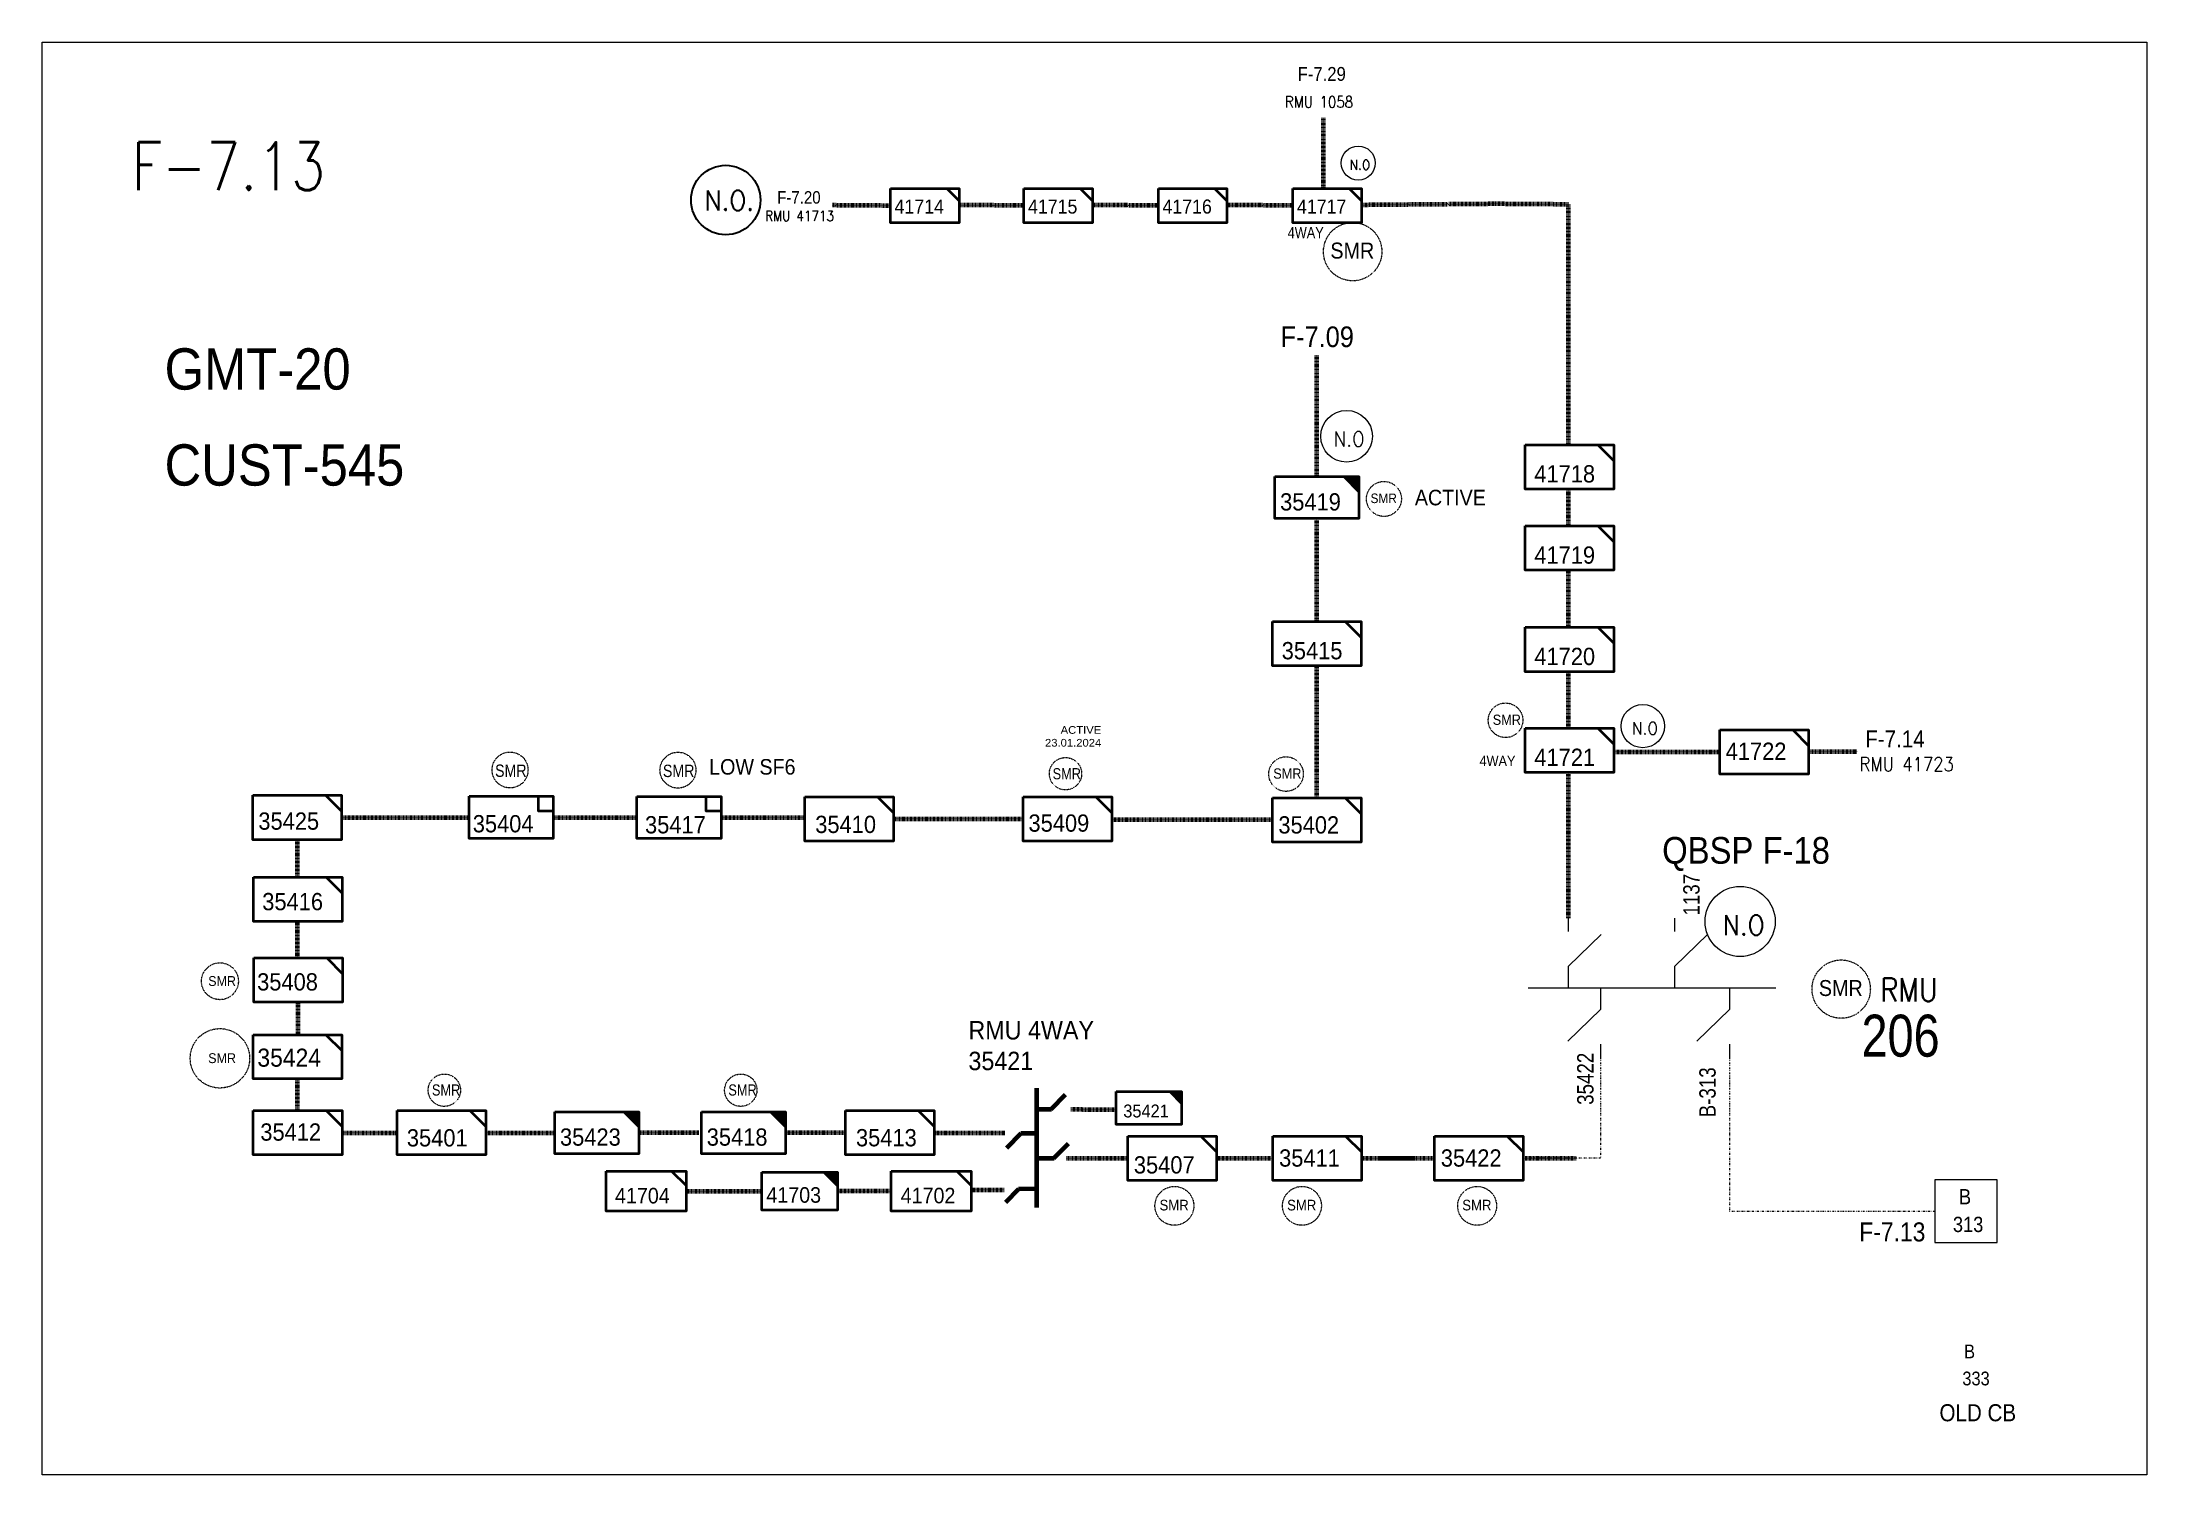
# Model space of a CAD drawing. Header units: metres. Extents: x 65984 to 144644, y -19036 to 23726.
# Drawn here: x 99673 to 100551, y 5777 to 6375 of the extents above; entities that cross this region are included whole.
import ezdxf
from ezdxf.enums import TextEntityAlignment as Align

# ---------------------------------------------------------------- set-up
doc = ezdxf.new("R2010")
doc.units = ezdxf.units.M
doc.header["$MEASUREMENT"] = 0
doc.linetypes.add('DGN Style 3', pattern=[0.013877, 0, -0.013877])
doc.linetypes.add('DGN Style 6', pattern=[1.9, 0.7, -0.4, 0, -0.4, 0, -0.4])
doc.layers.get('0').update_dxf_attribs({"color": 95, "lineweight": 40})
for name, color, linetype, lineweight in [('d_eos', 111, 'Continuous', 40), ('d_eos no', 121, 'Continuous', 40), ('d_switch', 95, 'Continuous', 40), ('d_tf no', 6, 'Continuous', 40), ('d_ug cable', 95, 'Continuous', 40), ('d_ug main line', 95, 'Continuous', 40), ('d_unit sub', 7, 'Continuous', 40), ('fedr no', 95, 'Continuous', 40), ('GRID STATION  04', 7, 'Continuous', 40), ('Level 37', 7, 'Continuous', 0), ('O H MAIN FEEDER', 4, 'Continuous', 100), ('SW N O', 114, 'Continuous', 30)]:
    doc.layers.add(name, color=color, linetype=linetype, lineweight=lineweight)
doc.styles.add('NASKHF', font='naskhf.shx', dxfattribs={"height": 8})
doc.styles.get("Standard").update_dxf_attribs({"font": 'txt.shx'})
doc.styles.add('Style-Arial', font='arial.ttf')
doc.styles.add('Style-ENGINEERING', font='ENGINEERING.shx')
doc.styles.add('Style-msdefault', font='msdefault.shx')
doc.styles.add('Style-simplex', font='simplex.shx')
doc.styles.add('Style-STANDARD', font='STANDARD.shx')

msp = doc.modelspace()

# ---------------------------------------------------------------- texts
at = {"color": 4, "insert": (100114.79, 6080.54), "char_height": 3.2046, "attachment_point": 9}
msp.add_mtext('\\FENGINEERING;\\H1x;\\W1.09375;ACTIVE\\P23.01.2024', dxfattribs=at)
at = {"layer": 'd_eos no', "color": 55, "linetype": 'Continuous', "lineweight": 13, "ltscale": 0.666477, "style": 'Style-Arial', "width": 0.88}
msp.add_text('F-7.09', height=8.611, dxfattribs=at).set_placement((100189.65, 6255.9), align=Align.TOP_LEFT)
at = {"layer": 'd_eos no', "color": 7, "linetype": 'Continuous', "lineweight": 13, "style": 'Style-Arial', "width": 0.88}
for s, p in [('GMT-20', (99723.92, 6246.78)), ('CUST-545', (99723.92, 6206.72))]:
    msp.add_text(s, height=17.232, dxfattribs=at).set_placement(p, align=Align.TOP_LEFT)
at = {"layer": 'd_eos no', "color": 55, "linetype": 'Continuous', "lineweight": 13, "style": 'Style-Arial', "width": 0.88}
msp.add_text('QBSP F-18', height=11.141, dxfattribs=at).set_placement((100348.87, 6042.86), align=Align.TOP_LEFT)
at = {"layer": 'd_eos no', "color": 2, "linetype": 'Continuous', "lineweight": 13, "style": 'Style-msdefault', "width": 0.833333}
msp.add_text('206', height=17.538, dxfattribs=at).set_placement((100432.06, 5951.19))
at = {"layer": 'd_switch', "color": 2, "linetype": 'Continuous', "lineweight": 13, "style": 'Style-msdefault', "width": 0.9}
for s, height, p in [('F-7.29', 5.783, (100216.87, 6364.17)), ('F-7.20', 5.204, (99997.69, 6312.36)), ('F-7.14', 7.139, (100458.44, 6087.38)), ('F-7.13', 7.932, (100458.71, 5882.04)), ('OLD CB ', 7.139, (100498.96, 5806.19))]:
    msp.add_text(s, height=height, dxfattribs=at).set_placement(p, align=Align.TOP_RIGHT)
at = {"layer": 'd_switch', "color": 1, "linetype": 'Continuous', "lineweight": 30, "style": 'Style-ENGINEERING', "width": 0.857143}
for height, p in [(5.162, (99861.84, 6073.11)), (5.162, (99931.89, 6073.04)), (4.646, (99835.5, 5939.62)), (4.646, (99959.19, 5939.62))]:
    msp.add_text('SMR', height=height, rotation=0.00263, dxfattribs=at).set_placement(p, align=Align.TOP_LEFT)
at = {"layer": 'd_switch', "color": 1, "linetype": 'Continuous', "lineweight": 30, "ltscale": 0.9, "style": 'Style-ENGINEERING', "width": 0.857143}
msp.add_text('SMR', height=4.646, rotation=0.00263, dxfattribs=at).set_placement((100094.51, 6071.59), align=Align.TOP_LEFT)
at = {"layer": 'd_tf no', "color": 234, "linetype": 'Continuous', "lineweight": 40, "style": 'Style-msdefault', "width": 0.945946}
for s, p in [('41714', (100028.55, 6308.87)), ('41715', (100084.24, 6308.87)), ('41716', (100140.36, 6308.87))]:
    msp.add_text(s, height=5.855, dxfattribs=at).set_placement(p, align=Align.TOP_LEFT)
at = {"layer": 'd_tf no', "color": 2, "linetype": 'Continuous', "lineweight": 40, "style": 'Style-msdefault', "width": 0.945946}
for s, height, p in [('41717', 5.855, (100196.48, 6308.87)), ('41721', 7.21, (100295.52, 6079.73)), ('LOW SF6', 6.489, (99951.19, 6075.38)), ('35404', 7.21, (99852.54, 6052.01)), ('35417', 7.21, (99924.42, 6051.57)), ('35402', 7.21, (100188.72, 6051.52)), ('35408', 7.21, (99762.56, 5986.02)), ('35424', 7.553, (99762.65, 5954.57)), ('35401', 7.21, (99825.04, 5920.93)), ('35418', 7.21, (99950.17, 5921.26)), ('35411', 7.21, (100189.02, 5912.52)), ('35422', 7.21, (100256.5, 5912.52)), ('35407', 7.21, (100128.4, 5909.66))]:
    msp.add_text(s, height=height, dxfattribs=at).set_placement(p, align=Align.TOP_LEFT)
at = {"layer": 'd_tf no', "color": 22, "linetype": 'Continuous', "lineweight": 40, "style": 'Style-msdefault', "width": 0.945946}
for s, height, p in [('41718', 7.21, (100295.52, 6198.02)), ('41719', 7.21, (100295.52, 6164.11)), ('35415', 7.21, (100190.1, 6124.22)), ('41720', 7.21, (100295.52, 6121.82)), ('41722', 7.21, (100375.37, 6082.25)), ('35425', 7.21, (99763.06, 6053.11)), ('35410', 7.21, (99995.46, 6051.74)), ('35416', 7.21, (99764.7, 6019.51)), ('35421', 5.398, (100124, 5931.23)), ('35412', 7.209, (99763.89, 5923.36)), ('35423', 7.21, (99888.93, 5921.26)), ('35413', 7.21, (100012.45, 5920.99)), ('41704', 6.489, (99911.9, 5896.44)), ('41703', 6.489, (99975.06, 5896.74)), ('41702', 6.489, (100031.11, 5896.49))]:
    msp.add_text(s, height=height, dxfattribs=at).set_placement(p, align=Align.TOP_LEFT)
at = {"layer": 'd_tf no', "color": 121, "linetype": 'Continuous', "lineweight": 40, "style": 'Style-msdefault', "width": 0.945946}
for s, height, p in [('35419', 7.21, (100189.44, 6186.32)), ('ACTIVE', 6.489, (100245.66, 6187.75)), ('35409', 7.21, (100084.44, 6052.28))]:
    msp.add_text(s, height=height, dxfattribs=at).set_placement(p, align=Align.TOP_LEFT)
at = {"layer": 'd_tf no', "color": 1, "linetype": 'Continuous', "lineweight": 40, "style": 'Style-msdefault', "width": 0.945946}
for p in [(99742.13, 5984.82), (99742.13, 5952.64)]:
    msp.add_text('SMR', height=4.129, dxfattribs=at).set_placement(p, align=Align.TOP_LEFT)
at = {"layer": 'd_tf no', "color": 2, "lineweight": 13, "attachment_point": 1, "style": 'NASKHF'}
for insert, char_height in [((100210.42, 6290.9), 6.6581), ((100227.18, 6186.19), 3.9949), ((100414.26, 5983.17), 6.6581), ((100139.12, 5891.47), 4.4388), ((100192.36, 5891.47), 4.4388), ((100265.45, 5891.47), 4.4388)]:
    msp.add_mtext('\\Fmsdefault;\\H1x;\\W0.925;SMR\\P', dxfattribs=dict(at, insert=insert, char_height=char_height))
at = {"layer": 'd_tf no', "color": 1, "lineweight": 13, "char_height": 4.2743, "attachment_point": 1, "style": 'NASKHF'}
for insert in [(100278.18, 6093.93), (100186.59, 6071.48)]:
    msp.add_mtext('\\Fmsdefault;\\H1x;\\W0.925;SMR\\P', dxfattribs=dict(at, insert=insert))
at = {"layer": 'd_tf no', "color": 7, "lineweight": 13, "insert": (100272.66, 6076.75), "char_height": 4.2743, "attachment_point": 1, "style": 'NASKHF'}
msp.add_mtext('\\Fmsdefault;\\H1x;\\W0.925;4WAY', dxfattribs=at)
at = {"layer": 'd_tf no', "color": 7, "linetype": 'Continuous', "lineweight": 40, "insert": (100059.38, 5966.07), "char_height": 7.6868, "attachment_point": 1, "style": 'NASKHF'}
msp.add_mtext('\\Fmsdefault;\\H1x;\\W0.945946;RMU 4WAY\\P35421', dxfattribs=at)
at = {"layer": 'fedr no', "color": 6, "linetype": 'Continuous', "lineweight": 13, "style": 'Style-STANDARD', "width": 0.909091}
msp.add_text('F-7.13', height=19.95, dxfattribs=at).set_placement((99750.56, 6322.81), align=Align.MIDDLE_CENTER)
at = {"layer": 'GRID STATION  04', "color": 121, "linetype": 'Continuous', "lineweight": 13, "style": 'Style-msdefault', "width": 0.888889}
for s, height, p in [('B', 6.39, (100477.79, 5895.96)), ('313', 6.389, (100482.88, 5884.4)), ('B', 5.75, (100479.43, 5831.06)), ('333', 5.75, (100485.55, 5819.79))]:
    msp.add_text(s, height=height, dxfattribs=at).set_placement(p, align=Align.TOP_RIGHT)
at = {"layer": 'Level 37', "color": 2, "linetype": 'Continuous', "lineweight": 13, "ltscale": 0.569026, "style": 'Style-simplex', "width": 0.854701}
msp.add_text('RMU 1058', height=4.758, dxfattribs=at).set_placement((100205.67, 6349.6), align=Align.MIDDLE_CENTER)
at = {"layer": 'Level 37', "color": 2, "linetype": 'Continuous', "lineweight": 13, "ltscale": 0.512124, "style": 'Style-simplex', "width": 0.854701}
msp.add_text('RMU 41713', height=4.283, dxfattribs=at).set_placement((99988.93, 6302.05), align=Align.MIDDLE_CENTER)
at = {"layer": 'Level 37', "color": 7, "linetype": 'Continuous', "lineweight": 13, "style": 'Style-msdefault', "width": 0.86}
msp.add_text('4WAY', height=4.615, rotation=359.99963, dxfattribs=at).set_placement((100207.65, 6292.74), align=Align.RIGHT)
at = {"layer": 'Level 37', "color": 2, "linetype": 'Continuous', "lineweight": 13, "ltscale": 0.702502, "style": 'Style-simplex', "width": 0.854701}
msp.add_text('RMU 41723', height=5.875, dxfattribs=at).set_placement((100450.91, 6073.24), align=Align.MIDDLE_CENTER)
at = {"layer": 'Level 37', "color": 7, "linetype": 'Continuous', "lineweight": 13, "style": 'Style-msdefault', "width": 0.857143}
for s, p in [('1137', (100357.66, 6010.09)), ('35422', (100313.4, 5931.1)), ('B-313', (100364.37, 5925.88))]:
    msp.add_text(s, height=6.821, rotation=90, dxfattribs=at).set_placement(p, align=Align.TOP_LEFT)
at = {"layer": 'Level 37', "color": 2, "linetype": 'Continuous', "lineweight": 13, "style": 'Style-simplex', "width": 0.854701}
msp.add_text('RMU', height=9.73, dxfattribs=at).set_placement((100451.93, 5979.13), align=Align.MIDDLE_CENTER)

# ---------------------------------------------------------------- blocks, each defined once
blk = doc.blocks.new('TF_8')
at = {"color": 0, "linetype": 'ByBlock', "lineweight": -2}
blk.add_line((6.3, 4.95), (9.9, 1.35), dxfattribs=at)
blk.add_3dface([(-10.1, 4.95), (9.9, 4.95), (9.9, -5.05), (-10.1, -5.05)], dxfattribs=at)
blk = doc.blocks.new('exist.us-1000kva')
at = {"color": 0, "linetype": 'ByBlock', "lineweight": -2, "flags": 128}
blk.add_lwpolyline([(40, 12.9), (32.8, 20), (40, 20)], close=True, dxfattribs=at)
at = {"color": 0, "linetype": 'ByBlock', "lineweight": -2, "extrusion": (0, 0, -1)}
blk.add_solid([(-40, 12.9), (-32.8, 20), (-40, 20)], dxfattribs=at)
at = {"color": 0, "linetype": 'ByBlock', "lineweight": -2, "xscale": 2, "yscale": 2}
blk.add_blockref('TF_8', (20.2, 10.1), dxfattribs=at)
blk = doc.blocks.new('TF3')
at = {"color": 0, "linetype": 'ByBlock', "lineweight": -2}
for p, q in [((11.3, 9), (18.3, 9)), ((18.3, 9), (18.3, 2))]:
    blk.add_line(p, q, dxfattribs=at)
at = {"color": 0, "linetype": 'ByBlock', "lineweight": -2, "flags": 128}
blk.add_lwpolyline([(18.3, 2), (11.3, 2), (11.3, 9)], dxfattribs=at)
at = {"color": 0, "linetype": 'ByBlock', "lineweight": -2}
blk.add_3dface([(-21.7, 9), (18.3, 9), (18.3, -11), (-21.7, -11)], dxfattribs=at)
blk = doc.blocks.new('*U4252')
at = {"layer": 'SW N O', "color": 3, "lineweight": 13, "ltscale": 0.426762}
blk.add_circle((0, 0), 16.8, dxfattribs=at)
at = {"layer": 'SW N O', "color": 3, "lineweight": 13, "insert": (1.7, -1.8), "char_height": 9.6, "attachment_point": 5, "line_spacing_factor": 0.6, "style": 'Style-STANDARD'}
blk.add_mtext('N.O ', dxfattribs=at)
blk = doc.blocks.new('*U3382')
at = {"layer": 'SW N O', "color": 3, "lineweight": 13}
blk.add_circle((0, 0), 16.8, dxfattribs=at)
at = {"layer": 'SW N O', "color": 3, "lineweight": 13, "insert": (1.7, -1.8), "char_height": 9.6, "attachment_point": 5, "line_spacing_factor": 0.6, "style": 'Style-STANDARD'}
blk.add_mtext('N.O', dxfattribs=at)
blk = doc.blocks.new('*U892')
at = {"layer": 'SW N O', "color": 3}
blk.add_circle((0, 0), 16.8, dxfattribs=at)
at = {"layer": 'SW N O', "color": 3, "style": 'Style-STANDARD'}
blk.add_text('N.O.', height=9.6, dxfattribs=at).set_placement((1.7, -0.2), align=Align.MIDDLE_CENTER)

# ---------------------------------------------------------------- linework, layer by layer
at = {"layer": 'd_eos', "color": 2, "linetype": 'Continuous', "lineweight": 13, "ltscale": 1.243946}
for p, q in [((100309.78, 6003.49), (100309.78, 6008.99)), ((100354.09, 6003.49), (100354.09, 6008.99)), ((100309.78, 5988.98), (100323.42, 6002.22)), ((100354.09, 5988.98), (100367.74, 6002.22)), ((100309.78, 5979.92), (100309.78, 5988.98)), ((100354.09, 5979.92), (100354.09, 5988.98)), ((100293.01, 5979.92), (100396.3, 5979.92)), ((100323.19, 5979.92), (100323.19, 5970.86)), ((100376.98, 5979.92), (100376.98, 5970.86)), ((100323.19, 5970.86), (100309.54, 5957.62)), ((100376.98, 5970.86), (100363.33, 5957.61)), ((100323.19, 5956.35), (100323.19, 5950.85)), ((100376.98, 5956.35), (100376.98, 5950.85))]:
    msp.add_line(p, q, dxfattribs=at)
at = {"layer": 'd_eos', "color": 7, "linetype": 'Continuous', "lineweight": 211, "ltscale": 0.563017}
for p, q in [((100087.83, 5938.1), (100087.83, 5888.22)), ((100087.83, 5929.23), (100093.99, 5929.27)), ((100093.94, 5929.26), (100099.94, 5935.43)), ((100081.21, 5919.13), (100075.21, 5912.96)), ((100087.83, 5919.16), (100081.22, 5919.15)), ((100095.08, 5908.81), (100101.08, 5914.99)), ((100087.83, 5908.9), (100095.1, 5908.84))]:
    msp.add_line(p, q, dxfattribs=at)
at = {"layer": 'd_eos', "color": 7, "linetype": 'Continuous', "lineweight": 211, "ltscale": 0.506715}
for p, q in [((100080.25, 5895.86), (100074.86, 5890.3)), ((100087.59, 5896.01), (100080.24, 5895.91))]:
    msp.add_line(p, q, dxfattribs=at)
at = {"layer": 'd_ug cable', "color": 22, "linetype": 'DGN Style 3', "lineweight": 100}
for p, q in [((100207.49, 6313.24), (100207.49, 6342.97)), ((100309.79, 6206.71), (100309.8, 6306.82)), ((100204.82, 6193.26), (100204.82, 6244.01)), ((100309.77, 6172.65), (100309.77, 6188.04)), ((100204.82, 6132.76), (100204.82, 6175.72)), ((100309.82, 6130.36), (100309.81, 6154.14)), ((100204.82, 6059.26), (100204.82, 6114.24)), ((100309.78, 6088.98), (100309.78, 6111.85)), ((100328.89, 6078.41), (100372.97, 6078.41)), ((100410.18, 6078.55), (100430.38, 6078.55)), ((100309.78, 6008.99), (100309.78, 6069.62)), ((99797.81, 6051), (99851, 6051)), ((99886.17, 6051), (99921.15, 6051)), ((99956.13, 6051), (99991.11, 6051)), ((100028.13, 6050.42), (100082.16, 6050.42)), ((100119.39, 6050.14), (100186.4, 6050.14)), ((99779.31, 6041.71), (99779.31, 6026.09)), ((99779.31, 6007.58), (99779.31, 5992.59)), ((99779.53, 5973.76), (99779.53, 5960.27)), ((99779.31, 5941.9), (99779.31, 5928.68)), ((100102.15, 5929.25), (100120.99, 5929.14)), ((99797.98, 5919.43), (99820.94, 5919.43)), ((99857.96, 5919.43), (99886.77, 5919.43)), ((100045.46, 5919.45), (100074.62, 5919.45)), ((100100.12, 5908.82), (100125.95, 5908.82)), ((100163.06, 5908.82), (100186.4, 5908.82)), ((100223.42, 5908.82), (100245.52, 5908.82)), ((100230.54, 5908.82), (100253.88, 5908.82)), ((100290.9, 5908.82), (100313, 5908.82)), ((99941.54, 5895.09), (99973.11, 5895.09)), ((100061.22, 5895.7), (100074.34, 5895.7))]:
    msp.add_line(p, q, dxfattribs=at)
at = {"layer": 'd_ug cable', "color": 234, "linetype": 'DGN Style 3', "lineweight": 100}
for p, q in [((100026.75, 6306.28), (100002.49, 6306.46)), ((100082.55, 6306.35), (100055.61, 6306.56)), ((100138.67, 6306.35), (100111.73, 6306.56)), ((100194.79, 6306.35), (100167.85, 6306.56)), ((100279.36, 6307.03), (100223.15, 6306.56)), ((100309.8, 6306.82), (100279.36, 6307.03))]:
    msp.add_line(p, q, dxfattribs=at)
at = {"layer": 'd_ug cable', "color": 22, "linetype": 'DGN Style 3', "lineweight": 100, "flags": 128}
for points in [[(99946.81, 5919.43), (99921.85, 5919.43)], [(100008.05, 5919.43), (99983.08, 5919.43)], [(100027.15, 5895.09), (100004.68, 5895.09)]]:
    msp.add_lwpolyline(points, dxfattribs=at)
at = {"layer": 'd_ug cable', "color": 1, "linetype": 'DGN Style 3', "lineweight": 13}
for centre, radius in [((100219.72, 6287.11), 12.17), ((100232.77, 6183.93), 7.3), ((100423.57, 5979.38), 12.17), ((100145.32, 5888.94), 8.11), ((100198.56, 5888.94), 8.11), ((100271.65, 5888.94), 8.11)]:
    msp.add_circle(centre, radius, dxfattribs=at)
at = {"layer": 'd_ug cable', "color": 2, "linetype": 'DGN Style 3', "lineweight": 13}
for centre, radius in [((100283.52, 6091.56), 7.22), ((99868.1, 6070.83), 7.5), ((99938.16, 6070.76), 7.5), ((100099.89, 6069.27), 6.75), ((100191.92, 6069.12), 7.22), ((99747.03, 5982.68), 7.7), ((99747.03, 5950.51), 12.4), ((99840.68, 5937.2), 6.75), ((99964.38, 5937.2), 6.75)]:
    msp.add_circle(centre, radius, dxfattribs=at)
at = {"layer": 'd_ug main line', "color": 22, "linetype": 'DGN Style 6', "lineweight": 13, "flags": 128}
for points in [[(100323.19, 5950.85), (100323.19, 5908.82), (100293.48, 5908.82)], [(100376.98, 5950.85), (100376.98, 5886.75), (100462.61, 5886.75)]]:
    msp.add_lwpolyline(points, dxfattribs=at)
at = {"layer": 'GRID STATION  04', "color": 121, "linetype": 'Continuous', "lineweight": 13, "ltscale": 0.94073, "flags": 128}
msp.add_lwpolyline([(100488.68, 5873.71), (100488.68, 5899.79), (100462.61, 5899.79), (100462.61, 5873.71)], close=True, dxfattribs=at)
at = {"layer": 'O H MAIN FEEDER', "color": 140, "linetype": 'Continuous', "lineweight": 13, "flags": 128}
msp.add_lwpolyline([(99672.82, 6374.56), (100551.15, 6374.56), (100551.15, 5776.68), (99672.82, 5776.68)], close=True, dxfattribs=at)

# ---------------------------------------------------------------- block references
at = {"layer": 'd_unit sub', "color": 234, "linetype": 'Continuous', "lineweight": 40, "xscale": 1.429794512803748, "yscale": 1.429794512803748, "zscale": 0.5973306093938696, "rotation": 359.9999999999999}
for p in [(100041.31, 6306.43), (100096.99, 6306.43), (100153.11, 6306.43)]:
    msp.add_blockref('TF_8', p, dxfattribs=at)
at = {"layer": 'd_unit sub', "color": 2, "linetype": 'Continuous', "lineweight": 40, "rotation": 359.9999999999999}
for name, p, xscale, yscale, zscale in [('TF_8', (100209.24, 6306.43), 1.429794512803748, 1.429794512803748, 0.5973306093938696), ('exist.us-1000kva', (100187.28, 6175.72), 0.8769226950000005, 0.8769226950000005, 0.8316389266684207), ('TF_8', (100310.4, 6079.11), 1.851281245000001, 1.851281245000001, 0.8316389266684207), ('TF3', (99870.03, 6051.94), 0.8769226950000005, 0.8769226950000005, 0.2534835448485342), ('TF3', (99940.08, 6051.87), 0.8769226950000005, 0.8769226950000005, 0.2534835448485342), ('TF_8', (100100.86, 6050.51), 1.851281245000001, 1.851281245000001, 0.8316389266684207), ('TF_8', (100204.98, 6050.1), 1.851281245000001, 1.851281245000001, 0.8316389266684207), ('TF_8', (99779.91, 5983.29), 1.851281245000001, 1.851281245000001, 0.8316389266684207), ('TF_8', (99779.62, 5951.22), 1.846886171773252, 1.846886171773252, 0.7484750340015786), ('TF_8', (99839.64, 5919.52), 1.851281245000001, 1.851281245000001, 0.8316389266684207), ('exist.us-1000kva', (99948.01, 5910.66), 0.8769226950000005, 0.8769226950000005, 0.8316389266684207), ('TF_8', (100144.63, 5908.92), 1.851281245000001, 1.851281245000001, 0.8316389266684207), ('TF_8', (100205.1, 5908.92), 1.851281245000001, 1.851281245000001, 0.8316389266684207), ('TF_8', (100272.57, 5908.92), 1.851281245000001, 1.851281245000001, 0.8316389266684207)]:
    msp.add_blockref(name, p, dxfattribs=dict(at, xscale=xscale, yscale=yscale, zscale=zscale))
at = {"layer": 'd_unit sub', "color": 22, "linetype": 'Continuous', "lineweight": 40, "rotation": 359.9999999999999}
for name, p, xscale, yscale, zscale in [('TF_8', (100310.4, 6197.39), 1.851281245000001, 1.851281245000001, 0.8316389266684207), ('TF_8', (100310.4, 6163.49), 1.851281245000001, 1.851281245000001, 0.8316389266684207), ('TF_8', (100204.98, 6123.59), 1.851281245000001, 1.851281245000001, 0.8316389266684207), ('TF_8', (100310.4, 6121.2), 1.851281245000001, 1.851281245000001, 0.8316389266684207), ('TF_8', (100391.67, 6078.37), 1.851281245000001, 1.851281245000001, 0.8316389266684207), ('TF_8', (99779.48, 6051.09), 1.851281245000001, 1.851281245000001, 0.8316389266684207), ('TF_8', (100009.8, 6050.51), 1.851281245000001, 1.851281245000001, 0.8316389266684207), ('TF_8', (99779.69, 6016.93), 1.851281245000001, 1.851281245000001, 0.8316389266684207), ('exist.us-1000kva', (100120.99, 5922.96), 0.6826306598709972, 0.6826306598709972, 0.8316389266684207), ('TF_8', (99779.65, 5919.52), 1.851281245000001, 1.851281245000001, 0.8316389266684207), ('exist.us-1000kva', (99886.77, 5910.66), 0.8769226950000005, 0.8769226950000005, 0.8316389266684207), ('TF_8', (100026.75, 5919.52), 1.851281245000001, 1.851281245000001, 0.8316389266684207), ('TF_8', (99925.04, 5895.17), 1.666153120500001, 1.666153120500001, 0.7484750340015786), ('exist.us-1000kva', (99973.11, 5887.2), 0.7892304255000004, 0.7892304255000004, 0.7484750340015786), ('TF_8', (100043.98, 5895.17), 1.666153120500001, 1.666153120500001, 0.7484750340015786)]:
    msp.add_blockref(name, p, dxfattribs=dict(at, xscale=xscale, yscale=yscale, zscale=zscale))
at = {"layer": 'SW N O', "color": 3, "lineweight": 13}
for name, p, xscale, yscale, zscale in [('*U3382', (100222.05, 6324.1), 0.4221136689633045, 0.4221136689633045, 0.4221136689633045), ('*U3382', (100217.17, 6210.08), 0.6412496240134248, 0.6412496240134248, 0.6412496240134248), ('*U3382', (100340.79, 6089.16), 0.5383516246750994, 0.5383516246750994, 0.5383516246750994), ('*U4252', (100381.4, 6007.61), 0.8709321783956951, 0.8709321783956951, 0.8709321783956951)]:
    msp.add_blockref(name, p, dxfattribs=dict(at, xscale=xscale, yscale=yscale, zscale=zscale))
at = {"layer": 'SW N O', "color": 3, "xscale": 0.8624655050820033, "yscale": 0.8624655050820033, "zscale": 0.8624655050820033}
msp.add_blockref('*U892', (99958.12, 6308.65), dxfattribs=at)

msp.set_redraw_order([(e.dxf.handle, doc.entitydb.next_handle()) for e in msp.query("TEXT MTEXT ATTDEF DIMENSION ARC_DIMENSION")])  # texts and dimensions are drawn at this point

doc.saveas('drawing.dxf')
